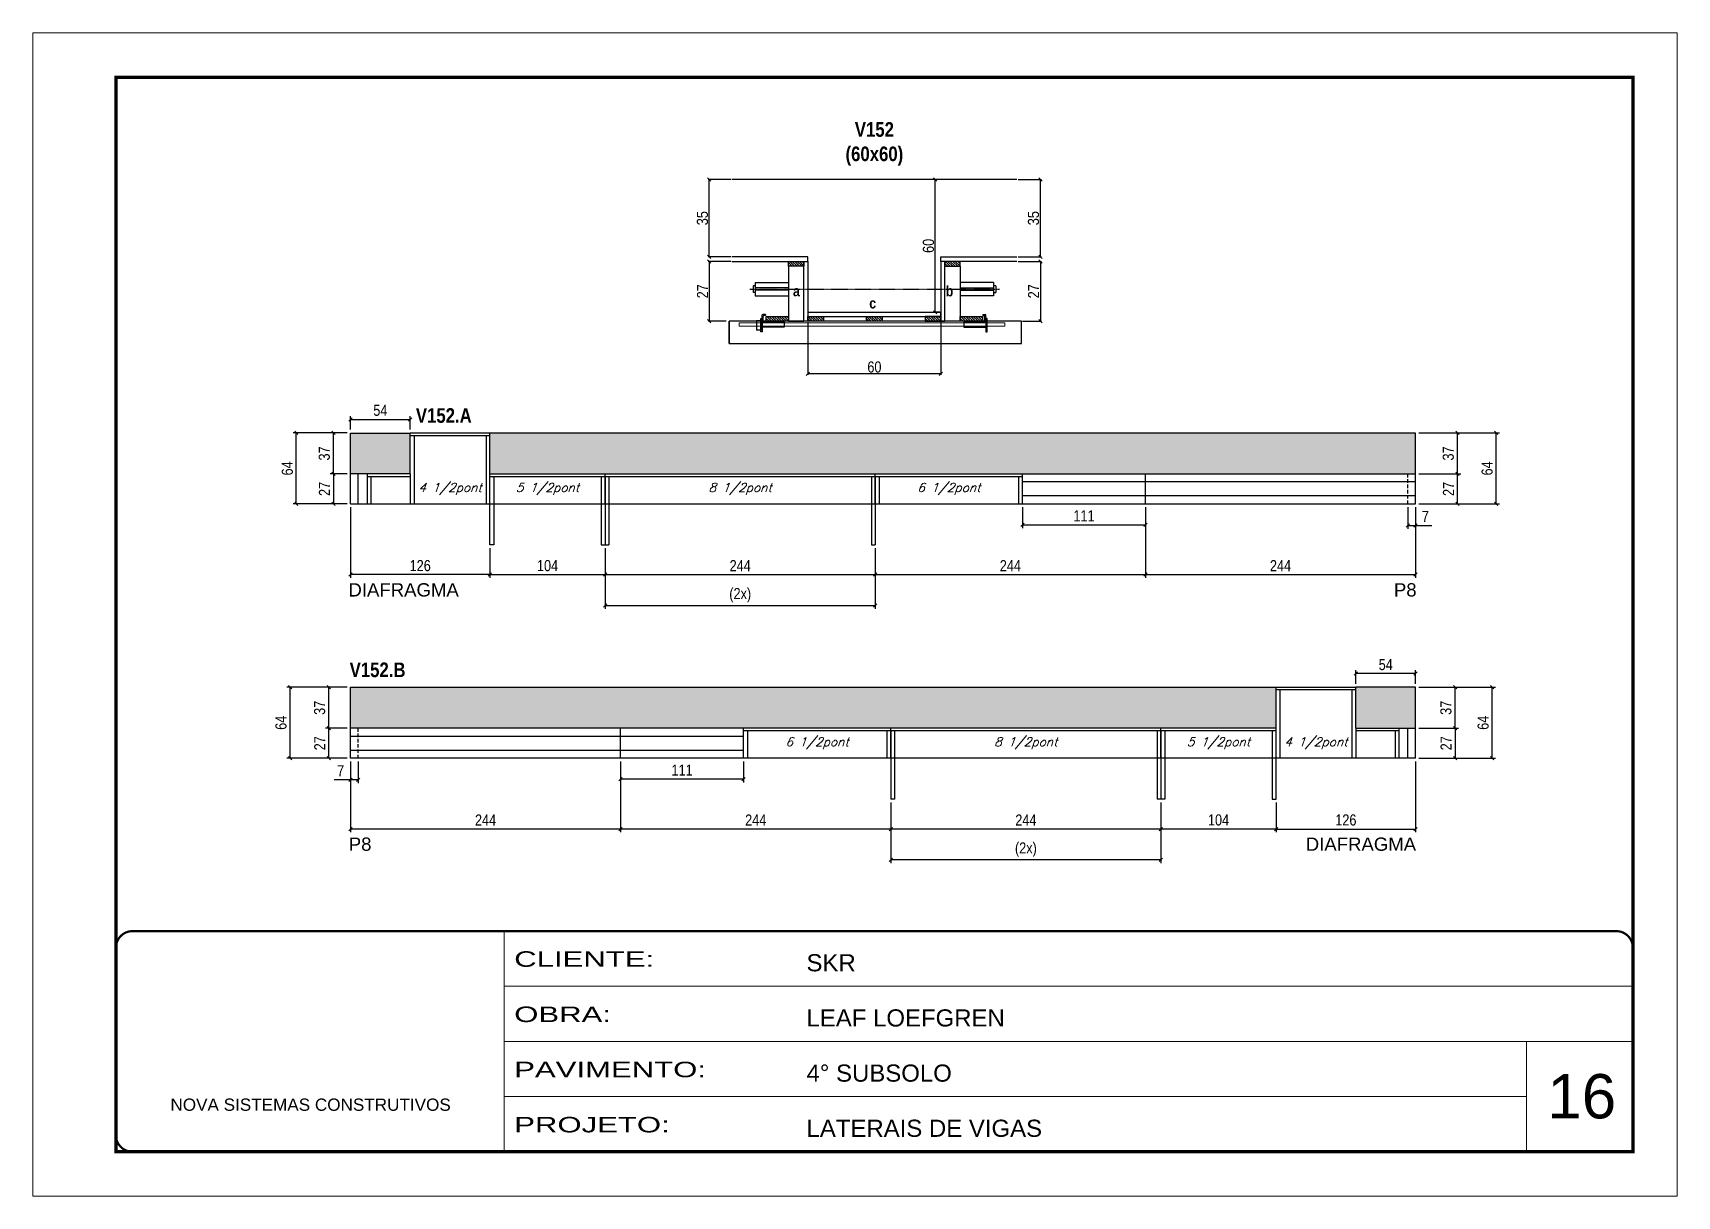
# Model space of a CAD drawing. Extents: x 3309 to 9590, y -2522 to 14608.
# Drawn here: x 8078 to 9563, y 10112 to 11162 of the extents above; entities that cross this region are included whole.
import ezdxf

# ---------------------------------------------------------------- set-up
doc = ezdxf.new("R2010")
doc.units = 0
for name, pattern in [('CONTINUO', [0]), ('DASHED', [0.75, 0.5, -0.25]), ('HIDDEN', [0.375, 0.25, -0.125]), ('HIDDEN2', [4.7625, 3.175, -1.5875])]:
    doc.linetypes.add(name, pattern=pattern)
for name, color, linetype in [('5', 5, 'Continuous'), ('barrote', 251, 'Continuous'), ('COTA', 241, 'Continuous'), ('detalhes', 4, 'Continuous'), ('NOMENCLATURA', 7, 'Continuous'), ('Painéis', 200, 'Continuous'), ('presilha', 1, 'Continuous'), ('SARR_2.2x10', 60, 'Continuous'), ('SARR_2.2x7', 40, 'Continuous'), ('SARR_3.5x7', 81, 'Continuous'), ('TENSOR', 3, 'Continuous'), ('texto', 7, 'Continuous')]:
    doc.layers.add(name, color=color, linetype=linetype)
for name, color, linetype, lineweight in [('CARIMBO', 255, 'Continuous', 9), ('CONCRETO', 251, 'Continuous', 25), ('Folhas', 255, 'Continuous', 9), ('SARRAFO DE PRESSAO', 251, 'DASHED', 9), ('SCO-___-LAJ', 2, 'Continuous', 0)]:
    doc.layers.add(name, color=color, linetype=linetype, lineweight=lineweight)
doc.styles.add('ARIAL', font='arial.ttf')
doc.styles.add('COTA TECNICA', font='techl___.ttf', dxfattribs={"height": 10})
doc.styles.add('COTA TECNICA 2X', font='techl___.ttf', dxfattribs={"height": 10})
doc.styles.add('Romans', font='romans.shx')
doc.styles.get("Standard").update_dxf_attribs({"font": 'arial.ttf'})
doc.styles.add('TECNICA', font='techb___.ttf', dxfattribs={"height": 10})
doc.styles.add('Tecnologia', font='')
doc.styles.get('Tecnologia').set_extended_font_data('Forgotten Futurist')
doc.dimstyles.new('PAINEL', dxfattribs={"dimtxt": 10, "dimasz": 3, "dimexe": 3, "dimexo": 3, "dimgap": 3, "dimtad": 1, "dimdec": 1, "dimzin": 12, "dimdsep": 46, "dimtxsty": 'COTA TECNICA', "dimblk1": 'OBLIQUE', "dimblk2": 'OBLIQUE', "dimsah": 1, "dimcen": 0.9, "dimclrd": 4, "dimclre": 4, "dimclrt": 240, "dimadec": 1, "dimazin": 3, "dimtfac": 1, "dimtdec": 1, "dimtmove": 0, "dimatfit": 3, "dimfxl": 1, "dimtolj": 1, "dimtzin": 12, "dimarcsym": 0})
doc.dimstyles.new('SECAO', dxfattribs={"dimscale": 0.333333, "dimtxt": 5, "dimasz": 9, "dimexe": 3, "dimexo": 3, "dimgap": 3, "dimtad": 1, "dimdec": 1, "dimlfac": 0.5, "dimzin": 12, "dimdsep": 46, "dimtxsty": 'COTA TECNICA 2X', "dimblk1": 'OBLIQUE', "dimblk2": 'OBLIQUE', "dimsah": 1, "dimcen": 0.9, "dimclrd": 4, "dimclre": 4, "dimclrt": 240, "dimadec": 1, "dimazin": 3, "dimtfac": 1, "dimtdec": 1, "dimtmove": 0, "dimatfit": 3, "dimfxl": 1, "dimtolj": 1, "dimtzin": 12, "dimarcsym": 0})

msp = doc.modelspace()

# ---------------------------------------------------------------- texts
at = {"layer": '5', "linetype": 'Continuous'}
for s, rotation, p in [('DIAFRAGMA', 0.00004, (8362.87, 10653.38)), ('P8', 0.00004, (9307.1, 10653.38)), ('P8', 359.99996, (8363.16, 10423.83)), ('DIAFRAGMA', 359.99996, (9227.48, 10423.83))]:
    msp.add_text(s, height=12, rotation=rotation, dxfattribs=at).set_placement(p)
at = {"layer": 'CARIMBO', "style": 'ARIAL'}
msp.add_text('16', height=40, dxfattribs=at).set_placement((9445.73, 10182.28))
at = {"layer": 'detalhes', "style": 'TECNICA'}
for s, p in [('a', (8764.4, 10924.31)), ('b', (8902.37, 10924.3)), ('c', (8833.28, 10913.34))]:
    msp.add_text(s, height=9.6, dxfattribs=at).set_placement(p)
at = {"layer": 'NOMENCLATURA', "style": 'TECNICA'}
for s, p in [('V152.A', (8423.77, 10810.16)), ('V152.B', (8363.95, 10580.6))]:
    msp.add_text(s, height=13.2, dxfattribs=at).set_placement(p)
at = {"layer": 'NOMENCLATURA', "insert": (8837.87, 11081.56), "char_height": 13.2, "attachment_point": 2, "style": 'TECNICA'}
msp.add_mtext_dynamic_manual_height_columns('V152\\P(60x60)', width=300.2766, gutter_width=1, heights=[0], dxfattribs=at)
at = {"layer": 'texto', "color": 2, "char_height": 8, "attachment_point": 5, "style": 'Romans'}
for s, insert in [('{\\Q19;\\C256;4 1/2pont}', (8454.66, 10750.47)), ('{\\Q19;\\C256;5 1/2pont}', (8542.66, 10750.47)), ('{\\Q19;\\C256;8 1/2pont}', (8716.66, 10750.47)), ('{\\Q19;\\C256;6 1/2pont}', (8905.16, 10750.47)), ('{\\Q19;\\C256;6 1/2pont}', (8786.16, 10520.92)), ('{\\Q19;\\C256;8 1/2pont}', (8974.66, 10520.92)), ('{\\Q19;\\C256;5 1/2pont}', (9148.66, 10520.92)), ('{\\Q19;\\C256;4 1/2pont}', (9236.66, 10520.92))]:
    msp.add_mtext(s, dxfattribs=dict(at, insert=insert))

# ---------------------------------------------------------------- blocks, each defined once
blk = doc.blocks.new('9999999999')
at = {"color": 30, "linetype": 'CONTINUO'}
for p, q in [((98564.6, 34230.2), (98564.6, 34429.4)), ((98564.6, 34379.6), (99584, 34379.6)), ((98564.6, 34329.8), (99488, 34329.8)), ((99584, 34329.8), (99488, 34329.8)), ((99488, 34329.8), (99488, 34230.2)), ((98564.6, 34280), (99488, 34280))]:
    blk.add_line(p, q, dxfattribs=at)
at = {"color": 30, "linetype": 'CONTINUO', "const_width": 2}
blk.add_lwpolyline([(99584, 34230.2), (99584, 34414.4, 0.414214), (99569, 34429.4), (98229, 34429.4, 0.414214), (98214, 34414.4), (98214, 34245.2, 0.414214), (98229, 34230.2), (99584, 34230.2)], format="xyb", dxfattribs=at)
at = {"layer": 'Folhas'}
blk.add_lwpolyline([(98139, 34190.2), (99624, 34190.2), (99624, 35240.2), (98139, 35240.2)], close=True, dxfattribs=at)
at = {"layer": 'Folhas', "color": 30, "const_width": 3}
blk.add_lwpolyline([(98214, 34230.2), (99584, 34230.2), (99584, 35200.2), (98214, 35200.2)], close=True, dxfattribs=at)
at = {"color": 7, "linetype": 'Continuous', "ltscale": 5, "style": 'ARIAL'}
for s, height, p in [('SKR', 15.48, (98837.7, 34393.1)), ('LEAF LOEFGREN', 15.483, (98837.7, 34343.3)), ('4° SUBSOLO', 15.48, (98837.7, 34293.5)), ('NOVA SISTEMAS CONSTRUTIVOS', 11.059, (98263.2, 34267.2)), ('LATERAIS DE VIGAS', 15.483, (98837.7, 34243.7))]:
    blk.add_text(s, height=height, dxfattribs=at).set_placement(p)
at = {"layer": 'Folhas', "color": 7, "style": 'Tecnologia', "width": 1.5}
for s, p in [('CLIENTE:', (98573.7, 34397.2)), ('OBRA:', (98573.7, 34347.3)), ('PAVIMENTO:', (98573.7, 34297.5)), ('PROJETO:', (98573.7, 34247.7))]:
    blk.add_text(s, height=14, dxfattribs=at).set_placement(p)
blk = doc.blocks.new('_Oblique')
at = {"color": 0, "linetype": 'ByBlock', "lineweight": -2}
blk.add_line((-0.5, -0.5), (0.5, 0.5), dxfattribs=at)
blk = doc.blocks.new('*D526')
at = {"layer": 'COTA', "color": 4, "lineweight": -2, "transparency": 16777216}
for p, q in [((8777.9, 10900.9), (8777.9, 10853.4)), ((8897.9, 10900.9), (8897.9, 10853.4)), ((8897.9, 10854.4), (8777.9, 10854.4))]:
    blk.add_line(p, q, dxfattribs=at)
at = {"layer": 'Defpoints', "color": 0, "transparency": 16777216}
for p in [(8777.9, 10901.9), (8897.9, 10901.9), (8777.9, 10854.4)]:
    blk.add_point(p, dxfattribs=at)
at = {"layer": 'COTA', "color": 4, "lineweight": -2, "transparency": 16777216, "xscale": 3, "yscale": 3, "zscale": 3, "rotation": 180}
blk.add_blockref('_Oblique', (8777.9, 10854.4), dxfattribs=at)
at = {"layer": 'COTA', "color": 4, "lineweight": -2, "transparency": 16777216, "xscale": 3, "yscale": 3, "zscale": 3}
blk.add_blockref('_Oblique', (8897.9, 10854.4), dxfattribs=at)
at = {"layer": 'COTA', "color": 240, "transparency": 16777216, "insert": (8837.9, 10860.5), "char_height": 10, "attachment_point": 5, "style": 'COTA TECNICA 2X'}
blk.add_mtext('\\A1;60', dxfattribs=at)
blk = doc.blocks.new('PRESILHA METÁLICA 1')
at = {"layer": 'presilha'}
for p, q in [((0, 13), (6, 13)), ((0, 13), (0, 0)), ((6, 0), (0, 0)), ((6, 15.5), (7.5, 15.5)), ((6, -2.5), (6, 15.5)), ((6, 13), (6, 0)), ((7.5, 10.6), (7.5, 19.9)), ((7.5, 15.5), (7.5, -2.5)), ((37.5, 4.1), (7.5, 4.1)), ((12, 21), (8.6, 21)), ((9, 11.6), (9, 18.9)), ((12, 19.5), (9.6, 19.5)), ((37.5, 11), (9.6, 11)), ((12, 21), (12, 19.5)), ((37.5, 11), (37.5, 4.1)), ((7.5, -2.5), (6, -2.5))]:
    blk.add_line(p, q, dxfattribs=at)
for centre, radius, start, end in [((8.6, 19.9), 1.14, 90, 180), ((9.6, 18.9), 0.57, 90, 180), ((9.6, 11.6), 0.57, 180, 270)]:
    blk.add_arc(centre, radius, start, end, dxfattribs=at)
blk = doc.blocks.new('PRESILHA METÁLICA 2')
at = {"layer": 'presilha'}
for p, q in [((-5.2, 23.5), (-5.2, 22)), ((-5.2, 23.5), (-1.9, 23.5)), ((-0.8, 14.6), (-0.8, 22.4)), ((-30.8, 13.5), (-30.8, 6.6)), ((-30.8, 13.5), (-2.8, 13.5)), ((-30.8, 6.6), (-0.8, 6.6)), ((-5.2, 22), (-2.8, 22)), ((-2.2, 14.1), (-2.2, 21.4)), ((0.8, 18), (-0.8, 18)), ((-0.8, 18), (-0.8, 0)), ((-0.8, 0), (0.8, 0)), ((0.8, 0), (0.8, 18))]:
    blk.add_line(p, q, dxfattribs=at)
for centre, radius, start, end in [((-1.9, 22.4), 1.14, 0, 90), ((-2.8, 21.4), 0.57, 0, 90), ((-2.8, 14.1), 0.57, 270, 0)]:
    blk.add_arc(centre, radius, start, end, dxfattribs=at)
blk = doc.blocks.new('*D527')
at = {"layer": 'COTA', "color": 4, "lineweight": -2, "transparency": 16777216}
for p, q in [((8708.2, 10955.9), (8687.8, 10955.9)), ((8688.8, 10955.9), (8688.8, 10901.9)), ((8704.1, 10901.9), (8687.8, 10901.9))]:
    blk.add_line(p, q, dxfattribs=at)
at = {"layer": 'Defpoints', "color": 0, "transparency": 16777216}
for p in [(8709.2, 10955.9), (8688.8, 10901.9), (8705.1, 10901.9)]:
    blk.add_point(p, dxfattribs=at)
at = {"layer": 'COTA', "color": 4, "lineweight": -2, "transparency": 16777216, "xscale": 3, "yscale": 3, "zscale": 3}
for p, rotation in [((8688.8, 10955.9), 90), ((8688.8, 10901.9), 270)]:
    blk.add_blockref('_Oblique', p, dxfattribs=dict(at, rotation=rotation))
at = {"layer": 'COTA', "color": 240, "transparency": 16777216, "insert": (8682.7, 10928.9), "char_height": 10, "attachment_point": 5, "rotation": 90, "style": 'COTA TECNICA 2X'}
blk.add_mtext('\\A1;27', dxfattribs=at)
blk = doc.blocks.new('*D528')
at = {"layer": 'COTA', "color": 4, "lineweight": -2, "transparency": 16777216}
for p, q in [((8967.6, 10955.9), (8988.8, 10955.9)), ((8987.8, 10955.9), (8987.8, 10901.9)), ((8971.7, 10901.9), (8988.8, 10901.9))]:
    blk.add_line(p, q, dxfattribs=at)
at = {"layer": 'Defpoints', "color": 0, "transparency": 16777216}
for p in [(8966.6, 10955.9), (8970.7, 10901.9), (8987.8, 10901.9)]:
    blk.add_point(p, dxfattribs=at)
at = {"layer": 'COTA', "color": 4, "lineweight": -2, "transparency": 16777216, "xscale": 3, "yscale": 3, "zscale": 3}
for p, rotation in [((8987.8, 10955.9), 90), ((8987.8, 10901.9), 270)]:
    blk.add_blockref('_Oblique', p, dxfattribs=dict(at, rotation=rotation))
at = {"layer": 'COTA', "color": 240, "transparency": 16777216, "insert": (8981.7, 10928.9), "char_height": 10, "attachment_point": 5, "rotation": 90, "style": 'COTA TECNICA 2X'}
blk.add_mtext('\\A1;27', dxfattribs=at)
blk = doc.blocks.new('*D529')
at = {"layer": 'COTA', "color": 4, "lineweight": -2, "transparency": 16777216}
for p, q in [((8896.9, 11029.9), (8891.8, 11029.9)), ((8892.8, 10909.9), (8892.8, 11029.9)), ((8896.9, 10909.9), (8891.8, 10909.9))]:
    blk.add_line(p, q, dxfattribs=at)
at = {"layer": 'Defpoints', "color": 0, "transparency": 16777216}
for p in [(8892.8, 11029.9), (8897.9, 11029.9), (8897.9, 10909.9)]:
    blk.add_point(p, dxfattribs=at)
at = {"layer": 'COTA', "color": 4, "lineweight": -2, "transparency": 16777216, "xscale": 3, "yscale": 3, "zscale": 3}
for p, rotation in [((8892.8, 11029.9), 90), ((8892.8, 10909.9), 270)]:
    blk.add_blockref('_Oblique', p, dxfattribs=dict(at, rotation=rotation))
at = {"layer": 'COTA', "color": 240, "transparency": 16777216, "insert": (8886.7, 10969.9), "char_height": 10, "attachment_point": 5, "rotation": 90, "style": 'COTA TECNICA 2X'}
blk.add_mtext('\\A1;60', dxfattribs=at)
blk = doc.blocks.new('*D530')
at = {"layer": 'COTA', "color": 4, "lineweight": -2, "transparency": 16777216}
for p, q in [((8967.6, 11029.9), (8988.8, 11029.9)), ((8987.8, 10959.9), (8987.8, 11029.9)), ((8967.6, 10959.9), (8988.8, 10959.9))]:
    blk.add_line(p, q, dxfattribs=at)
at = {"layer": 'Defpoints', "color": 0, "transparency": 16777216}
for p in [(8966.6, 11029.9), (8987.8, 11029.9), (8966.6, 10959.9)]:
    blk.add_point(p, dxfattribs=at)
at = {"layer": 'COTA', "color": 4, "lineweight": -2, "transparency": 16777216, "xscale": 3, "yscale": 3, "zscale": 3}
for p, rotation in [((8987.8, 11029.9), 90), ((8987.8, 10959.9), 270)]:
    blk.add_blockref('_Oblique', p, dxfattribs=dict(at, rotation=rotation))
at = {"layer": 'COTA', "color": 240, "transparency": 16777216, "insert": (8981.6, 10994.9), "char_height": 10, "attachment_point": 5, "rotation": 90, "style": 'COTA TECNICA 2X'}
blk.add_mtext('\\A1;35', dxfattribs=at)
blk = doc.blocks.new('*D531')
at = {"layer": 'COTA', "color": 4, "lineweight": -2, "transparency": 16777216}
for p, q in [((8708.2, 11029.9), (8687.8, 11029.9)), ((8688.8, 10959.9), (8688.8, 11029.9)), ((8708.2, 10959.9), (8687.8, 10959.9))]:
    blk.add_line(p, q, dxfattribs=at)
at = {"layer": 'Defpoints', "color": 0, "transparency": 16777216}
for p in [(8688.8, 11029.9), (8709.2, 11029.9), (8709.2, 10959.9)]:
    blk.add_point(p, dxfattribs=at)
at = {"layer": 'COTA', "color": 4, "lineweight": -2, "transparency": 16777216, "xscale": 3, "yscale": 3, "zscale": 3}
for p, rotation in [((8688.8, 11029.9), 90), ((8688.8, 10959.9), 270)]:
    blk.add_blockref('_Oblique', p, dxfattribs=dict(at, rotation=rotation))
at = {"layer": 'COTA', "color": 240, "transparency": 16777216, "insert": (8682.6, 10994.9), "char_height": 10, "attachment_point": 5, "rotation": 90, "style": 'COTA TECNICA 2X'}
blk.add_mtext('\\A1;35', dxfattribs=at)
blk = doc.blocks.new('*D532')
at = {"layer": 'COTA', "color": 4, "linetype": 'ByBlock', "lineweight": -2, "transparency": 16777216}
for p, q in [((8490.7, 10697), (8490.7, 10670.1)), ((8594.7, 10697), (8594.7, 10670.1)), ((8490.7, 10673.1), (8594.7, 10673.1))]:
    blk.add_line(p, q, dxfattribs=at)
at = {"layer": 'Defpoints', "color": 0, "linetype": 'ByBlock', "transparency": 16777216}
for p in [(8490.7, 10700), (8594.7, 10700), (8594.7, 10673.1)]:
    blk.add_point(p, dxfattribs=at)
at = {"layer": 'COTA', "color": 4, "linetype": 'ByBlock', "lineweight": -2, "transparency": 16777216, "xscale": 3, "yscale": 3, "zscale": 3, "rotation": 180}
blk.add_blockref('_Oblique', (8490.7, 10673.1), dxfattribs=at)
at = {"layer": 'COTA', "color": 4, "linetype": 'ByBlock', "lineweight": -2, "transparency": 16777216, "xscale": 3, "yscale": 3, "zscale": 3}
blk.add_blockref('_Oblique', (8594.7, 10673.1), dxfattribs=at)
at = {"layer": 'COTA', "color": 240, "linetype": 'ByBlock', "transparency": 16777216, "insert": (8542.7, 10681.2), "char_height": 10, "attachment_point": 5, "style": 'COTA TECNICA'}
blk.add_mtext('\\A1;104', dxfattribs=at)
blk = doc.blocks.new('*D533')
at = {"layer": 'COTA', "color": 4, "linetype": 'ByBlock', "lineweight": -2, "transparency": 16777216}
for p, q in [((8594.7, 10697), (8594.7, 10670.1)), ((8838.7, 10697), (8838.7, 10670.1)), ((8594.7, 10673.1), (8838.7, 10673.1))]:
    blk.add_line(p, q, dxfattribs=at)
at = {"layer": 'Defpoints', "color": 0, "linetype": 'ByBlock', "transparency": 16777216}
for p in [(8594.7, 10700), (8838.7, 10700), (8838.7, 10673.1)]:
    blk.add_point(p, dxfattribs=at)
at = {"layer": 'COTA', "color": 4, "linetype": 'ByBlock', "lineweight": -2, "transparency": 16777216, "xscale": 3, "yscale": 3, "zscale": 3, "rotation": 180}
blk.add_blockref('_Oblique', (8594.7, 10673.1), dxfattribs=at)
at = {"layer": 'COTA', "color": 4, "linetype": 'ByBlock', "lineweight": -2, "transparency": 16777216, "xscale": 3, "yscale": 3, "zscale": 3}
blk.add_blockref('_Oblique', (8838.7, 10673.1), dxfattribs=at)
at = {"layer": 'COTA', "color": 240, "linetype": 'ByBlock', "transparency": 16777216, "insert": (8716.7, 10681.2), "char_height": 10, "attachment_point": 5, "style": 'COTA TECNICA'}
blk.add_mtext('\\A1;244', dxfattribs=at)
blk = doc.blocks.new('*D535')
at = {"layer": 'COTA', "color": 4, "lineweight": -2, "transparency": 16777216}
for p, q in [((8364.7, 10734), (8364.7, 10670.1)), ((8490.7, 10697), (8490.7, 10670.1)), ((8490.7, 10673.1), (8364.7, 10673.1))]:
    blk.add_line(p, q, dxfattribs=at)
at = {"layer": 'Defpoints', "color": 0, "transparency": 16777216}
for p in [(8364.7, 10737), (8490.7, 10700), (8364.7, 10673.1)]:
    blk.add_point(p, dxfattribs=at)
at = {"layer": 'COTA', "color": 4, "lineweight": -2, "transparency": 16777216, "xscale": 3, "yscale": 3, "zscale": 3, "rotation": 180}
blk.add_blockref('_Oblique', (8364.7, 10673.1), dxfattribs=at)
at = {"layer": 'COTA', "color": 4, "lineweight": -2, "transparency": 16777216, "xscale": 3, "yscale": 3, "zscale": 3}
blk.add_blockref('_Oblique', (8490.7, 10673.1), dxfattribs=at)
at = {"layer": 'COTA', "color": 240, "transparency": 16777216, "insert": (8427.7, 10681.2), "char_height": 10, "attachment_point": 5, "style": 'COTA TECNICA'}
blk.add_mtext('\\A1;126', dxfattribs=at)
blk = doc.blocks.new('*D536')
at = {"layer": 'COTA', "color": 4, "lineweight": -2, "transparency": 16777216}
for p, q in [((8361.7, 10801), (8312.8, 10801)), ((8315.8, 10737), (8315.8, 10801)), ((8361.7, 10737), (8312.8, 10737))]:
    blk.add_line(p, q, dxfattribs=at)
at = {"layer": 'Defpoints', "color": 0, "transparency": 16777216}
for p in [(8315.8, 10801), (8364.7, 10801), (8364.7, 10737)]:
    blk.add_point(p, dxfattribs=at)
at = {"layer": 'COTA', "color": 4, "lineweight": -2, "transparency": 16777216, "xscale": 3, "yscale": 3, "zscale": 3}
for p, rotation in [((8315.8, 10801), 90), ((8315.8, 10737), 270)]:
    blk.add_blockref('_Oblique', p, dxfattribs=dict(at, rotation=rotation))
at = {"layer": 'COTA', "color": 240, "transparency": 16777216, "insert": (8307.7, 10769), "char_height": 10, "attachment_point": 5, "rotation": 90, "style": 'COTA TECNICA'}
blk.add_mtext('\\A1;64', dxfattribs=at)
blk = doc.blocks.new('*D537')
at = {"layer": 'COTA', "color": 4, "lineweight": -2, "transparency": 16777216}
for p, q in [((8364.7, 10804), (8364.7, 10816.3)), ((8364.7, 10813.3), (8418.7, 10813.3)), ((8418.7, 10804), (8418.7, 10816.3))]:
    blk.add_line(p, q, dxfattribs=at)
at = {"layer": 'Defpoints', "color": 0, "transparency": 16777216}
for p in [(8418.7, 10813.3), (8364.7, 10801), (8418.7, 10801)]:
    blk.add_point(p, dxfattribs=at)
at = {"layer": 'COTA', "color": 4, "lineweight": -2, "transparency": 16777216, "xscale": 3, "yscale": 3, "zscale": 3, "rotation": 180}
blk.add_blockref('_Oblique', (8364.7, 10813.3), dxfattribs=at)
at = {"layer": 'COTA', "color": 4, "lineweight": -2, "transparency": 16777216, "xscale": 3, "yscale": 3, "zscale": 3}
blk.add_blockref('_Oblique', (8418.7, 10813.3), dxfattribs=at)
at = {"layer": 'COTA', "color": 240, "transparency": 16777216, "insert": (8391.7, 10821.4), "char_height": 10, "attachment_point": 5, "style": 'COTA TECNICA'}
blk.add_mtext('\\A1;54', dxfattribs=at)
blk = doc.blocks.new('*D538')
at = {"layer": 'COTA', "color": 4, "lineweight": -2, "transparency": 16777216}
for p, q in [((8361.7, 10801), (8346.3, 10801)), ((8349.3, 10764), (8349.3, 10801)), ((8361.7, 10764), (8346.3, 10764))]:
    blk.add_line(p, q, dxfattribs=at)
at = {"layer": 'Defpoints', "color": 0, "transparency": 16777216}
for p in [(8349.3, 10801), (8364.7, 10801), (8364.7, 10764)]:
    blk.add_point(p, dxfattribs=at)
at = {"layer": 'COTA', "color": 4, "lineweight": -2, "transparency": 16777216, "xscale": 3, "yscale": 3, "zscale": 3}
for p, rotation in [((8349.3, 10801), 90), ((8349.3, 10764), 270)]:
    blk.add_blockref('_Oblique', p, dxfattribs=dict(at, rotation=rotation))
at = {"layer": 'COTA', "color": 240, "transparency": 16777216, "insert": (8341.1, 10782.5), "char_height": 10, "attachment_point": 5, "rotation": 90, "style": 'COTA TECNICA'}
blk.add_mtext('\\A1;37', dxfattribs=at)
blk = doc.blocks.new('*D539')
at = {"layer": 'COTA', "color": 4, "lineweight": -2, "transparency": 16777216}
for p, q in [((8361.7, 10764), (8346.3, 10764)), ((8349.3, 10764), (8349.3, 10737)), ((8361.7, 10737), (8346.3, 10737))]:
    blk.add_line(p, q, dxfattribs=at)
at = {"layer": 'Defpoints', "color": 0, "transparency": 16777216}
for p in [(8364.7, 10764), (8349.3, 10737), (8364.7, 10737)]:
    blk.add_point(p, dxfattribs=at)
at = {"layer": 'COTA', "color": 4, "lineweight": -2, "transparency": 16777216, "xscale": 3, "yscale": 3, "zscale": 3}
for p, rotation in [((8349.3, 10764), 90), ((8349.3, 10737), 270)]:
    blk.add_blockref('_Oblique', p, dxfattribs=dict(at, rotation=rotation))
at = {"layer": 'COTA', "color": 240, "transparency": 16777216, "insert": (8341.2, 10750.5), "char_height": 10, "attachment_point": 5, "rotation": 90, "style": 'COTA TECNICA'}
blk.add_mtext('\\A1;27', dxfattribs=at)
blk = doc.blocks.new('*D540')
at = {"layer": 'COTA', "color": 4, "lineweight": -2, "transparency": 16777216}
for p, q in [((9329.7, 10764), (9367.5, 10764)), ((9364.5, 10737), (9364.5, 10764)), ((9329.7, 10737), (9367.5, 10737))]:
    blk.add_line(p, q, dxfattribs=at)
at = {"layer": 'Defpoints', "color": 0, "transparency": 16777216}
for p in [(9326.7, 10764), (9364.5, 10764), (9326.7, 10737)]:
    blk.add_point(p, dxfattribs=at)
at = {"layer": 'COTA', "color": 4, "lineweight": -2, "transparency": 16777216, "xscale": 3, "yscale": 3, "zscale": 3}
for p, rotation in [((9364.5, 10764), 90), ((9364.5, 10737), 270)]:
    blk.add_blockref('_Oblique', p, dxfattribs=dict(at, rotation=rotation))
at = {"layer": 'COTA', "color": 240, "transparency": 16777216, "insert": (9356.4, 10750.5), "char_height": 10, "attachment_point": 5, "rotation": 90, "style": 'COTA TECNICA'}
blk.add_mtext('\\A1;27', dxfattribs=at)
blk = doc.blocks.new('*D541')
at = {"layer": 'COTA', "color": 4, "lineweight": -2, "transparency": 16777216}
for p, q in [((9329.7, 10801), (9367.5, 10801)), ((9364.5, 10764), (9364.5, 10801)), ((9329.7, 10764), (9367.5, 10764))]:
    blk.add_line(p, q, dxfattribs=at)
at = {"layer": 'Defpoints', "color": 0, "transparency": 16777216}
for p in [(9326.7, 10801), (9364.5, 10801), (9326.7, 10764)]:
    blk.add_point(p, dxfattribs=at)
at = {"layer": 'COTA', "color": 4, "lineweight": -2, "transparency": 16777216, "xscale": 3, "yscale": 3, "zscale": 3}
for p, rotation in [((9364.5, 10801), 90), ((9364.5, 10764), 270)]:
    blk.add_blockref('_Oblique', p, dxfattribs=dict(at, rotation=rotation))
at = {"layer": 'COTA', "color": 240, "transparency": 16777216, "insert": (9356.2, 10782.5), "char_height": 10, "attachment_point": 5, "rotation": 90, "style": 'COTA TECNICA'}
blk.add_mtext('\\A1;37', dxfattribs=at)
blk = doc.blocks.new('*D534')
at = {"layer": 'COTA', "color": 4, "lineweight": -2, "transparency": 16777216}
for p, q in [((9329.7, 10801), (9402.4, 10801)), ((9399.4, 10737), (9399.4, 10801)), ((9329.7, 10737), (9402.4, 10737))]:
    blk.add_line(p, q, dxfattribs=at)
at = {"layer": 'Defpoints', "color": 0, "transparency": 16777216}
for p in [(9326.7, 10801), (9399.4, 10801), (9326.7, 10737)]:
    blk.add_point(p, dxfattribs=at)
at = {"layer": 'COTA', "color": 4, "lineweight": -2, "transparency": 16777216, "xscale": 3, "yscale": 3, "zscale": 3}
for p, rotation in [((9399.4, 10801), 90), ((9399.4, 10737), 270)]:
    blk.add_blockref('_Oblique', p, dxfattribs=dict(at, rotation=rotation))
at = {"layer": 'COTA', "color": 240, "transparency": 16777216, "insert": (9391.3, 10769), "char_height": 10, "attachment_point": 5, "rotation": 90, "style": 'COTA TECNICA'}
blk.add_mtext('\\A1;64', dxfattribs=at)
blk = doc.blocks.new('*D542')
at = {"layer": 'COTA', "color": 4, "lineweight": -2, "transparency": 16777216}
for p, q in [((8594.7, 10697), (8594.7, 10642.2)), ((8838.7, 10697), (8838.7, 10642.2)), ((8594.7, 10645.2), (8838.7, 10645.2))]:
    blk.add_line(p, q, dxfattribs=at)
at = {"layer": 'Defpoints', "color": 0, "transparency": 16777216}
for p in [(8594.7, 10700), (8838.7, 10700), (8838.7, 10645.2)]:
    blk.add_point(p, dxfattribs=at)
at = {"layer": 'COTA', "color": 4, "lineweight": -2, "transparency": 16777216, "xscale": 3, "yscale": 3, "zscale": 3, "rotation": 180}
blk.add_blockref('_Oblique', (8594.7, 10645.2), dxfattribs=at)
at = {"layer": 'COTA', "color": 4, "lineweight": -2, "transparency": 16777216, "xscale": 3, "yscale": 3, "zscale": 3}
blk.add_blockref('_Oblique', (8838.7, 10645.2), dxfattribs=at)
at = {"layer": 'COTA', "color": 240, "transparency": 16777216, "insert": (8716.7, 10654.5), "char_height": 10, "attachment_point": 5, "style": 'COTA TECNICA'}
blk.add_mtext('\\A1;(2x)', dxfattribs=at)
blk = doc.blocks.new('*D543')
at = {"layer": 'COTA', "color": 4, "lineweight": -2, "transparency": 16777216}
for p, q in [((9082.7, 10734), (9082.7, 10670.1)), ((8838.7, 10697), (8838.7, 10670.1)), ((8838.7, 10673.1), (9082.7, 10673.1))]:
    blk.add_line(p, q, dxfattribs=at)
at = {"layer": 'Defpoints', "color": 0, "transparency": 16777216}
for p in [(9082.7, 10737), (8838.7, 10700), (9082.7, 10673.1)]:
    blk.add_point(p, dxfattribs=at)
at = {"layer": 'COTA', "color": 4, "lineweight": -2, "transparency": 16777216, "xscale": 3, "yscale": 3, "zscale": 3, "rotation": 180}
blk.add_blockref('_Oblique', (8838.7, 10673.1), dxfattribs=at)
at = {"layer": 'COTA', "color": 4, "lineweight": -2, "transparency": 16777216, "xscale": 3, "yscale": 3, "zscale": 3}
blk.add_blockref('_Oblique', (9082.7, 10673.1), dxfattribs=at)
at = {"layer": 'COTA', "color": 240, "transparency": 16777216, "insert": (8960.7, 10681.2), "char_height": 10, "attachment_point": 5, "style": 'COTA TECNICA'}
blk.add_mtext('\\A1;244', dxfattribs=at)
blk = doc.blocks.new('*D544')
at = {"layer": 'COTA', "color": 4, "lineweight": -2, "transparency": 16777216}
for p, q in [((9082.7, 10734), (9082.7, 10670.1)), ((9326.7, 10734), (9326.7, 10670.1)), ((9082.7, 10673.1), (9326.7, 10673.1))]:
    blk.add_line(p, q, dxfattribs=at)
at = {"layer": 'Defpoints', "color": 0, "transparency": 16777216}
for p in [(9082.7, 10737), (9326.7, 10737), (9326.7, 10673.1)]:
    blk.add_point(p, dxfattribs=at)
at = {"layer": 'COTA', "color": 4, "lineweight": -2, "transparency": 16777216, "xscale": 3, "yscale": 3, "zscale": 3, "rotation": 180}
blk.add_blockref('_Oblique', (9082.7, 10673.1), dxfattribs=at)
at = {"layer": 'COTA', "color": 4, "lineweight": -2, "transparency": 16777216, "xscale": 3, "yscale": 3, "zscale": 3}
blk.add_blockref('_Oblique', (9326.7, 10673.1), dxfattribs=at)
at = {"layer": 'COTA', "color": 240, "transparency": 16777216, "insert": (9204.7, 10681.2), "char_height": 10, "attachment_point": 5, "style": 'COTA TECNICA'}
blk.add_mtext('\\A1;244', dxfattribs=at)
blk = doc.blocks.new('*D545')
at = {"layer": 'COTA', "color": 4, "lineweight": -2, "transparency": 16777216}
for p, q in [((9319.7, 10734), (9319.7, 10714.5)), ((9326.7, 10734), (9326.7, 10714.5)), ((9319.7, 10717.5), (9326.7, 10717.5)), ((9326.7, 10717.5), (9341.4, 10717.5))]:
    blk.add_line(p, q, dxfattribs=at)
at = {"layer": 'Defpoints', "color": 0, "transparency": 16777216}
for p in [(9319.7, 10737), (9326.7, 10737), (9326.7, 10717.5)]:
    blk.add_point(p, dxfattribs=at)
at = {"layer": 'COTA', "color": 4, "lineweight": -2, "transparency": 16777216, "xscale": 3, "yscale": 3, "zscale": 3, "rotation": 180}
blk.add_blockref('_Oblique', (9319.7, 10717.5), dxfattribs=at)
at = {"layer": 'COTA', "color": 4, "lineweight": -2, "transparency": 16777216, "xscale": 3, "yscale": 3, "zscale": 3}
blk.add_blockref('_Oblique', (9326.7, 10717.5), dxfattribs=at)
at = {"layer": 'COTA', "color": 240, "transparency": 16777216, "insert": (9335.5, 10725.6), "char_height": 10, "attachment_point": 5, "style": 'COTA TECNICA'}
blk.add_mtext('\\A1;7', dxfattribs=at)
blk = doc.blocks.new('*D546')
at = {"layer": 'COTA', "color": 4, "lineweight": -2, "transparency": 16777216}
for p, q in [((8971.7, 10734), (8971.7, 10715.2)), ((9082.7, 10734), (9082.7, 10715.2)), ((8971.7, 10718.2), (9082.7, 10718.2))]:
    blk.add_line(p, q, dxfattribs=at)
at = {"layer": 'Defpoints', "color": 0, "transparency": 16777216}
for p in [(8971.7, 10737), (9082.7, 10737), (9082.7, 10718.2)]:
    blk.add_point(p, dxfattribs=at)
at = {"layer": 'COTA', "color": 4, "lineweight": -2, "transparency": 16777216, "xscale": 3, "yscale": 3, "zscale": 3, "rotation": 180}
blk.add_blockref('_Oblique', (8971.7, 10718.2), dxfattribs=at)
at = {"layer": 'COTA', "color": 4, "lineweight": -2, "transparency": 16777216, "xscale": 3, "yscale": 3, "zscale": 3}
blk.add_blockref('_Oblique', (9082.7, 10718.2), dxfattribs=at)
at = {"layer": 'COTA', "color": 240, "transparency": 16777216, "insert": (9027.2, 10726.2), "char_height": 10, "attachment_point": 5, "style": 'COTA TECNICA'}
blk.add_mtext('\\A1;111', dxfattribs=at)
blk = doc.blocks.new('*D547')
at = {"layer": 'COTA', "color": 4, "linetype": 'ByBlock', "lineweight": -2, "transparency": 16777216}
for p, q in [((9096.7, 10467.4), (9096.7, 10440.5)), ((9200.7, 10467.4), (9200.7, 10440.5)), ((9200.7, 10443.5), (9096.7, 10443.5))]:
    blk.add_line(p, q, dxfattribs=at)
at = {"layer": 'Defpoints', "color": 0, "linetype": 'ByBlock', "transparency": 16777216}
for p in [(9096.7, 10470.4), (9200.7, 10470.4), (9096.7, 10443.5)]:
    blk.add_point(p, dxfattribs=at)
at = {"layer": 'COTA', "color": 4, "linetype": 'ByBlock', "lineweight": -2, "transparency": 16777216, "xscale": 3, "yscale": 3, "zscale": 3, "rotation": 180}
blk.add_blockref('_Oblique', (9096.7, 10443.5), dxfattribs=at)
at = {"layer": 'COTA', "color": 4, "linetype": 'ByBlock', "lineweight": -2, "transparency": 16777216, "xscale": 3, "yscale": 3, "zscale": 3}
blk.add_blockref('_Oblique', (9200.7, 10443.5), dxfattribs=at)
at = {"layer": 'COTA', "color": 240, "linetype": 'ByBlock', "transparency": 16777216, "insert": (9148.7, 10451.6), "char_height": 10, "attachment_point": 5, "style": 'COTA TECNICA'}
blk.add_mtext('\\A1;104', dxfattribs=at)
blk = doc.blocks.new('*D548')
at = {"layer": 'COTA', "color": 4, "linetype": 'ByBlock', "lineweight": -2, "transparency": 16777216}
for p, q in [((8852.7, 10467.4), (8852.7, 10440.5)), ((9096.7, 10467.4), (9096.7, 10440.5)), ((9096.7, 10443.5), (8852.7, 10443.5))]:
    blk.add_line(p, q, dxfattribs=at)
at = {"layer": 'Defpoints', "color": 0, "linetype": 'ByBlock', "transparency": 16777216}
for p in [(8852.7, 10470.4), (9096.7, 10470.4), (8852.7, 10443.5)]:
    blk.add_point(p, dxfattribs=at)
at = {"layer": 'COTA', "color": 4, "linetype": 'ByBlock', "lineweight": -2, "transparency": 16777216, "xscale": 3, "yscale": 3, "zscale": 3, "rotation": 180}
blk.add_blockref('_Oblique', (8852.7, 10443.5), dxfattribs=at)
at = {"layer": 'COTA', "color": 4, "linetype": 'ByBlock', "lineweight": -2, "transparency": 16777216, "xscale": 3, "yscale": 3, "zscale": 3}
blk.add_blockref('_Oblique', (9096.7, 10443.5), dxfattribs=at)
at = {"layer": 'COTA', "color": 240, "linetype": 'ByBlock', "transparency": 16777216, "insert": (8974.7, 10451.6), "char_height": 10, "attachment_point": 5, "style": 'COTA TECNICA'}
blk.add_mtext('\\A1;244', dxfattribs=at)
blk = doc.blocks.new('*D549')
at = {"layer": 'COTA', "color": 4, "lineweight": -2, "transparency": 16777216}
for p, q in [((9326.7, 10504.4), (9326.7, 10440.5)), ((9200.7, 10467.4), (9200.7, 10440.5)), ((9200.7, 10443.5), (9326.7, 10443.5))]:
    blk.add_line(p, q, dxfattribs=at)
at = {"layer": 'Defpoints', "color": 0, "transparency": 16777216}
for p in [(9326.7, 10507.4), (9200.7, 10470.4), (9326.7, 10443.5)]:
    blk.add_point(p, dxfattribs=at)
at = {"layer": 'COTA', "color": 4, "lineweight": -2, "transparency": 16777216, "xscale": 3, "yscale": 3, "zscale": 3, "rotation": 180}
blk.add_blockref('_Oblique', (9200.7, 10443.5), dxfattribs=at)
at = {"layer": 'COTA', "color": 4, "lineweight": -2, "transparency": 16777216, "xscale": 3, "yscale": 3, "zscale": 3}
blk.add_blockref('_Oblique', (9326.7, 10443.5), dxfattribs=at)
at = {"layer": 'COTA', "color": 240, "transparency": 16777216, "insert": (9263.7, 10451.6), "char_height": 10, "attachment_point": 5, "style": 'COTA TECNICA'}
blk.add_mtext('\\A1;126', dxfattribs=at)
blk = doc.blocks.new('*D550')
at = {"layer": 'COTA', "color": 4, "lineweight": -2, "transparency": 16777216}
for p, q in [((9329.7, 10571.4), (9398.8, 10571.4)), ((9395.8, 10507.4), (9395.8, 10571.4)), ((9329.7, 10507.4), (9398.8, 10507.4))]:
    blk.add_line(p, q, dxfattribs=at)
at = {"layer": 'Defpoints', "color": 0, "transparency": 16777216}
for p in [(9326.7, 10571.4), (9395.8, 10571.4), (9326.7, 10507.4)]:
    blk.add_point(p, dxfattribs=at)
at = {"layer": 'COTA', "color": 4, "lineweight": -2, "transparency": 16777216, "xscale": 3, "yscale": 3, "zscale": 3}
for p, rotation in [((9395.8, 10571.4), 90), ((9395.8, 10507.4), 270)]:
    blk.add_blockref('_Oblique', p, dxfattribs=dict(at, rotation=rotation))
at = {"layer": 'COTA', "color": 240, "transparency": 16777216, "insert": (9387.7, 10539.4), "char_height": 10, "attachment_point": 5, "rotation": 90, "style": 'COTA TECNICA'}
blk.add_mtext('\\A1;64', dxfattribs=at)
blk = doc.blocks.new('*D551')
at = {"layer": 'COTA', "color": 4, "lineweight": -2, "transparency": 16777216}
for p, q in [((9272.7, 10574.4), (9272.7, 10586.8)), ((9326.7, 10583.8), (9272.7, 10583.8)), ((9326.7, 10574.4), (9326.7, 10586.8))]:
    blk.add_line(p, q, dxfattribs=at)
at = {"layer": 'Defpoints', "color": 0, "transparency": 16777216}
for p in [(9272.7, 10583.8), (9272.7, 10571.4), (9326.7, 10571.4)]:
    blk.add_point(p, dxfattribs=at)
at = {"layer": 'COTA', "color": 4, "lineweight": -2, "transparency": 16777216, "xscale": 3, "yscale": 3, "zscale": 3, "rotation": 180}
blk.add_blockref('_Oblique', (9272.7, 10583.8), dxfattribs=at)
at = {"layer": 'COTA', "color": 4, "lineweight": -2, "transparency": 16777216, "xscale": 3, "yscale": 3, "zscale": 3}
blk.add_blockref('_Oblique', (9326.7, 10583.8), dxfattribs=at)
at = {"layer": 'COTA', "color": 240, "transparency": 16777216, "insert": (9299.7, 10591.9), "char_height": 10, "attachment_point": 5, "style": 'COTA TECNICA'}
blk.add_mtext('\\A1;54', dxfattribs=at)
blk = doc.blocks.new('*D552')
at = {"layer": 'COTA', "color": 4, "lineweight": -2, "transparency": 16777216}
for p, q in [((9329.7, 10571.4), (9365.3, 10571.4)), ((9362.3, 10534.4), (9362.3, 10571.4)), ((9329.7, 10534.4), (9365.3, 10534.4))]:
    blk.add_line(p, q, dxfattribs=at)
at = {"layer": 'Defpoints', "color": 0, "transparency": 16777216}
for p in [(9326.7, 10571.4), (9362.3, 10571.4), (9326.7, 10534.4)]:
    blk.add_point(p, dxfattribs=at)
at = {"layer": 'COTA', "color": 4, "lineweight": -2, "transparency": 16777216, "xscale": 3, "yscale": 3, "zscale": 3}
for p, rotation in [((9362.3, 10571.4), 90), ((9362.3, 10534.4), 270)]:
    blk.add_blockref('_Oblique', p, dxfattribs=dict(at, rotation=rotation))
at = {"layer": 'COTA', "color": 240, "transparency": 16777216, "insert": (9354.1, 10552.9), "char_height": 10, "attachment_point": 5, "rotation": 90, "style": 'COTA TECNICA'}
blk.add_mtext('\\A1;37', dxfattribs=at)
blk = doc.blocks.new('*D553')
at = {"layer": 'COTA', "color": 4, "lineweight": -2, "transparency": 16777216}
for p, q in [((9329.7, 10534.4), (9365.3, 10534.4)), ((9362.3, 10534.4), (9362.3, 10507.4)), ((9329.7, 10507.4), (9365.3, 10507.4))]:
    blk.add_line(p, q, dxfattribs=at)
at = {"layer": 'Defpoints', "color": 0, "transparency": 16777216}
for p in [(9326.7, 10534.4), (9326.7, 10507.4), (9362.3, 10507.4)]:
    blk.add_point(p, dxfattribs=at)
at = {"layer": 'COTA', "color": 4, "lineweight": -2, "transparency": 16777216, "xscale": 3, "yscale": 3, "zscale": 3}
for p, rotation in [((9362.3, 10534.4), 90), ((9362.3, 10507.4), 270)]:
    blk.add_blockref('_Oblique', p, dxfattribs=dict(at, rotation=rotation))
at = {"layer": 'COTA', "color": 240, "transparency": 16777216, "insert": (9354.2, 10520.9), "char_height": 10, "attachment_point": 5, "rotation": 90, "style": 'COTA TECNICA'}
blk.add_mtext('\\A1;27', dxfattribs=at)
blk = doc.blocks.new('*D554')
at = {"layer": 'COTA', "color": 4, "lineweight": -2, "transparency": 16777216}
for p, q in [((8361.7, 10534.4), (8342.1, 10534.4)), ((8345.1, 10507.4), (8345.1, 10534.4)), ((8361.7, 10507.4), (8342.1, 10507.4))]:
    blk.add_line(p, q, dxfattribs=at)
at = {"layer": 'Defpoints', "color": 0, "transparency": 16777216}
for p in [(8345.1, 10534.4), (8364.7, 10534.4), (8364.7, 10507.4)]:
    blk.add_point(p, dxfattribs=at)
at = {"layer": 'COTA', "color": 4, "lineweight": -2, "transparency": 16777216, "xscale": 3, "yscale": 3, "zscale": 3}
for p, rotation in [((8345.1, 10534.4), 90), ((8345.1, 10507.4), 270)]:
    blk.add_blockref('_Oblique', p, dxfattribs=dict(at, rotation=rotation))
at = {"layer": 'COTA', "color": 240, "transparency": 16777216, "insert": (8337, 10520.9), "char_height": 10, "attachment_point": 5, "rotation": 90, "style": 'COTA TECNICA'}
blk.add_mtext('\\A1;27', dxfattribs=at)
blk = doc.blocks.new('*D555')
at = {"layer": 'COTA', "color": 4, "lineweight": -2, "transparency": 16777216}
for p, q in [((8361.7, 10571.4), (8342.1, 10571.4)), ((8345.1, 10534.4), (8345.1, 10571.4)), ((8361.7, 10534.4), (8342.1, 10534.4))]:
    blk.add_line(p, q, dxfattribs=at)
at = {"layer": 'Defpoints', "color": 0, "transparency": 16777216}
for p in [(8345.1, 10571.4), (8364.7, 10571.4), (8364.7, 10534.4)]:
    blk.add_point(p, dxfattribs=at)
at = {"layer": 'COTA', "color": 4, "lineweight": -2, "transparency": 16777216, "xscale": 3, "yscale": 3, "zscale": 3}
for p, rotation in [((8345.1, 10571.4), 90), ((8345.1, 10534.4), 270)]:
    blk.add_blockref('_Oblique', p, dxfattribs=dict(at, rotation=rotation))
at = {"layer": 'COTA', "color": 240, "transparency": 16777216, "insert": (8336.9, 10552.9), "char_height": 10, "attachment_point": 5, "rotation": 90, "style": 'COTA TECNICA'}
blk.add_mtext('\\A1;37', dxfattribs=at)
blk = doc.blocks.new('*D556')
at = {"layer": 'COTA', "color": 4, "lineweight": -2, "transparency": 16777216}
for p, q in [((8361.7, 10571.4), (8307.1, 10571.4)), ((8310.1, 10507.4), (8310.1, 10571.4)), ((8361.7, 10507.4), (8307.1, 10507.4))]:
    blk.add_line(p, q, dxfattribs=at)
at = {"layer": 'Defpoints', "color": 0, "transparency": 16777216}
for p in [(8310.1, 10571.4), (8364.7, 10571.4), (8364.7, 10507.4)]:
    blk.add_point(p, dxfattribs=at)
at = {"layer": 'COTA', "color": 4, "lineweight": -2, "transparency": 16777216, "xscale": 3, "yscale": 3, "zscale": 3}
for p, rotation in [((8310.1, 10571.4), 90), ((8310.1, 10507.4), 270)]:
    blk.add_blockref('_Oblique', p, dxfattribs=dict(at, rotation=rotation))
at = {"layer": 'COTA', "color": 240, "transparency": 16777216, "insert": (8302, 10539.4), "char_height": 10, "attachment_point": 5, "rotation": 90, "style": 'COTA TECNICA'}
blk.add_mtext('\\A1;64', dxfattribs=at)
blk = doc.blocks.new('*D557')
at = {"layer": 'COTA', "color": 4, "lineweight": -2, "transparency": 16777216}
for p, q in [((8852.7, 10467.4), (8852.7, 10412.7)), ((9096.7, 10467.4), (9096.7, 10412.7)), ((9096.7, 10415.7), (8852.7, 10415.7))]:
    blk.add_line(p, q, dxfattribs=at)
at = {"layer": 'Defpoints', "color": 0, "transparency": 16777216}
for p in [(8852.7, 10470.4), (9096.7, 10470.4), (8852.7, 10415.7)]:
    blk.add_point(p, dxfattribs=at)
at = {"layer": 'COTA', "color": 4, "lineweight": -2, "transparency": 16777216, "xscale": 3, "yscale": 3, "zscale": 3, "rotation": 180}
blk.add_blockref('_Oblique', (8852.7, 10415.7), dxfattribs=at)
at = {"layer": 'COTA', "color": 4, "lineweight": -2, "transparency": 16777216, "xscale": 3, "yscale": 3, "zscale": 3}
blk.add_blockref('_Oblique', (9096.7, 10415.7), dxfattribs=at)
at = {"layer": 'COTA', "color": 240, "transparency": 16777216, "insert": (8974.7, 10424.9), "char_height": 10, "attachment_point": 5, "style": 'COTA TECNICA'}
blk.add_mtext('\\A1;(2x)', dxfattribs=at)
blk = doc.blocks.new('*D558')
at = {"layer": 'COTA', "color": 4, "lineweight": -2, "transparency": 16777216}
for p, q in [((8608.7, 10504.4), (8608.7, 10440.5)), ((8852.7, 10467.4), (8852.7, 10440.5)), ((8852.7, 10443.5), (8608.7, 10443.5))]:
    blk.add_line(p, q, dxfattribs=at)
at = {"layer": 'Defpoints', "color": 0, "transparency": 16777216}
for p in [(8608.7, 10507.4), (8852.7, 10470.4), (8608.7, 10443.5)]:
    blk.add_point(p, dxfattribs=at)
at = {"layer": 'COTA', "color": 4, "lineweight": -2, "transparency": 16777216, "xscale": 3, "yscale": 3, "zscale": 3, "rotation": 180}
blk.add_blockref('_Oblique', (8608.7, 10443.5), dxfattribs=at)
at = {"layer": 'COTA', "color": 4, "lineweight": -2, "transparency": 16777216, "xscale": 3, "yscale": 3, "zscale": 3}
blk.add_blockref('_Oblique', (8852.7, 10443.5), dxfattribs=at)
at = {"layer": 'COTA', "color": 240, "transparency": 16777216, "insert": (8730.7, 10451.6), "char_height": 10, "attachment_point": 5, "style": 'COTA TECNICA'}
blk.add_mtext('\\A1;244', dxfattribs=at)
blk = doc.blocks.new('*D560')
at = {"layer": 'COTA', "color": 4, "lineweight": -2, "transparency": 16777216}
for p, q in [((8364.7, 10504.4), (8364.7, 10440.5)), ((8608.7, 10504.4), (8608.7, 10440.5)), ((8608.7, 10443.5), (8364.7, 10443.5))]:
    blk.add_line(p, q, dxfattribs=at)
at = {"layer": 'Defpoints', "color": 0, "transparency": 16777216}
for p in [(8364.7, 10507.4), (8608.7, 10507.4), (8364.7, 10443.5)]:
    blk.add_point(p, dxfattribs=at)
at = {"layer": 'COTA', "color": 4, "lineweight": -2, "transparency": 16777216, "xscale": 3, "yscale": 3, "zscale": 3, "rotation": 180}
blk.add_blockref('_Oblique', (8364.7, 10443.5), dxfattribs=at)
at = {"layer": 'COTA', "color": 4, "lineweight": -2, "transparency": 16777216, "xscale": 3, "yscale": 3, "zscale": 3}
blk.add_blockref('_Oblique', (8608.7, 10443.5), dxfattribs=at)
at = {"layer": 'COTA', "color": 240, "transparency": 16777216, "insert": (8486.7, 10451.6), "char_height": 10, "attachment_point": 5, "style": 'COTA TECNICA'}
blk.add_mtext('\\A1;244', dxfattribs=at)
blk = doc.blocks.new('*D561')
at = {"layer": 'COTA', "color": 4, "lineweight": -2, "transparency": 16777216}
for p, q in [((8364.7, 10504.4), (8364.7, 10485)), ((8371.7, 10504.4), (8371.7, 10485)), ((8364.7, 10488), (8349.9, 10488)), ((8371.7, 10488), (8364.7, 10488))]:
    blk.add_line(p, q, dxfattribs=at)
at = {"layer": 'Defpoints', "color": 0, "transparency": 16777216}
for p in [(8364.7, 10507.4), (8371.7, 10507.4), (8364.7, 10488)]:
    blk.add_point(p, dxfattribs=at)
at = {"layer": 'COTA', "color": 4, "lineweight": -2, "transparency": 16777216, "xscale": 3, "yscale": 3, "zscale": 3, "rotation": 180}
blk.add_blockref('_Oblique', (8364.7, 10488), dxfattribs=at)
at = {"layer": 'COTA', "color": 4, "lineweight": -2, "transparency": 16777216, "xscale": 3, "yscale": 3, "zscale": 3}
blk.add_blockref('_Oblique', (8371.7, 10488), dxfattribs=at)
at = {"layer": 'COTA', "color": 240, "transparency": 16777216, "insert": (8355.8, 10496.1), "char_height": 10, "attachment_point": 5, "style": 'COTA TECNICA'}
blk.add_mtext('\\A1;7', dxfattribs=at)
blk = doc.blocks.new('*D559')
at = {"layer": 'COTA', "color": 4, "lineweight": -2, "transparency": 16777216}
for p, q in [((8608.7, 10504.4), (8608.7, 10485.6)), ((8719.7, 10504.4), (8719.7, 10485.6)), ((8719.7, 10488.6), (8608.7, 10488.6))]:
    blk.add_line(p, q, dxfattribs=at)
at = {"layer": 'Defpoints', "color": 0, "transparency": 16777216}
for p in [(8608.7, 10507.4), (8719.7, 10507.4), (8608.7, 10488.6)]:
    blk.add_point(p, dxfattribs=at)
at = {"layer": 'COTA', "color": 4, "lineweight": -2, "transparency": 16777216, "xscale": 3, "yscale": 3, "zscale": 3, "rotation": 180}
blk.add_blockref('_Oblique', (8608.7, 10488.6), dxfattribs=at)
at = {"layer": 'COTA', "color": 4, "lineweight": -2, "transparency": 16777216, "xscale": 3, "yscale": 3, "zscale": 3}
blk.add_blockref('_Oblique', (8719.7, 10488.6), dxfattribs=at)
at = {"layer": 'COTA', "color": 240, "transparency": 16777216, "insert": (8664.2, 10496.7), "char_height": 10, "attachment_point": 5, "style": 'COTA TECNICA'}
blk.add_mtext('\\A1;111', dxfattribs=at)

# ---------------------------------------------------------------- dimensions: what is measured, and where the dimension line sits
at = {"layer": 'COTA'}
for base, p1, p2, angle, dimstyle, picture, middle in [((8688.82, 11029.87), (8709.17, 10959.87), (8709.17, 11029.87), 90, 'SECAO', '*D531', (8682.6, 10994.87)), ((8892.8, 11029.87), (8897.87, 10909.87), (8897.87, 11029.87), 90, 'SECAO', '*D529', (8886.69, 10969.87)), ((8987.79, 11029.87), (8966.57, 10959.87), (8966.57, 11029.87), 90, 'SECAO', '*D530', (8981.57, 10994.87)), ((8688.82, 10901.87, 0), (8709.17, 10955.87), (8705.06, 10901.87, 0), 90, 'SECAO', '*D527', (8682.75, 10928.87, 0)), ((8987.79, 10901.87, 0), (8966.57, 10955.87), (8970.68, 10901.87, 0), 90, 'SECAO', '*D528', (8981.71, 10928.87, 0)), ((8418.66, 10813.33), (8364.66, 10800.97), (8418.66, 10800.97), 180, 'PAINEL', '*D537', (8391.66, 10821.43)), ((8315.82, 10800.97), (8364.66, 10736.97), (8364.66, 10800.97), 90, 'PAINEL', '*D536', (8307.72, 10768.97)), ((8349.31, 10800.97), (8364.66, 10763.97), (8364.66, 10800.97), 90, 'PAINEL', '*D538', (8341.09, 10782.47)), ((9364.45, 10800.97), (9326.66, 10763.97), (9326.66, 10800.97), 90, 'PAINEL', '*D541', (9356.23, 10782.47)), ((9399.44, 10800.97), (9326.66, 10736.97), (9326.66, 10800.97), 90, 'PAINEL', '*D534', (9391.34, 10768.97)), ((8349.31, 10736.97), (8364.66, 10763.97), (8364.66, 10736.97), 90, 'PAINEL', '*D539', (8341.24, 10750.47)), ((9364.45, 10763.97), (9326.66, 10736.97), (9326.66, 10763.97), 90, 'PAINEL', '*D540', (9356.38, 10750.47)), ((8364.66, 10673.08), (8490.66, 10699.97), (8364.66, 10736.97), 180, 'PAINEL', '*D535', (8427.66, 10681.18)), ((9272.66, 10583.77), (9326.66, 10571.42), (9272.66, 10571.42), 0, 'PAINEL', '*D551', (9299.66, 10591.88)), ((8310.1, 10571.42), (8364.66, 10507.42), (8364.66, 10571.42), 90, 'PAINEL', '*D556', (8302, 10539.42)), ((8345.09, 10571.42), (8364.66, 10534.42), (8364.66, 10571.42), 90, 'PAINEL', '*D555', (8336.87, 10552.92)), ((9395.78, 10571.42), (9326.66, 10507.42), (9326.66, 10571.42), 90, 'PAINEL', '*D550', (9387.68, 10539.42)), ((9362.29, 10571.42), (9326.66, 10534.42), (9326.66, 10571.42), 90, 'PAINEL', '*D552', (9354.07, 10552.92)), ((8345.09, 10534.42), (8364.66, 10507.42), (8364.66, 10534.42), 90, 'PAINEL', '*D554', (8337.01, 10520.92)), ((9362.29, 10507.42), (9326.66, 10534.42), (9326.66, 10507.42), 90, 'PAINEL', '*D553', (9354.22, 10520.92)), ((8364.66, 10487.99), (8371.66, 10507.42), (8364.66, 10507.42), 180, 'PAINEL', '*D561', (8355.8, 10496.06)), ((8364.66, 10443.53), (8608.66, 10507.42), (8364.66, 10507.42), 180, 'PAINEL', '*D560', (8486.66, 10451.6)), ((8608.66, 10443.53), (8852.66, 10470.42), (8608.66, 10507.42), 180, 'PAINEL', '*D558', (8730.66, 10451.6)), ((8608.66, 10488.62), (8719.66, 10507.42), (8608.66, 10507.42), 180, 'PAINEL', '*D559', (8664.16, 10496.68)), ((9326.66, 10443.53), (9200.66, 10470.42), (9326.66, 10507.42), 0, 'PAINEL', '*D549', (9263.66, 10451.63))]:
    dim = msp.add_linear_dim(base=base, p1=p1, p2=p2, angle=angle, dimstyle=dimstyle, dxfattribs=at)
    dim.commit()
    dim.dimension.update_dxf_attribs({"geometry": picture, "text_midpoint": middle})
dim = msp.add_linear_dim(base=(8777.87, 10854.4), p1=(8897.87, 10901.87), p2=(8777.87, 10901.87), angle=180, dimstyle='SECAO', dxfattribs=at)
dim.commit()
dim.dimension.update_dxf_attribs({"geometry": '*D526', "text_midpoint": (8837.87, 10854.4), "dimtype": 160})
for base, p1, p2, picture, middle in [((9082.66, 10673.08), (8838.66, 10699.97), (9082.66, 10736.97), '*D543', (8960.66, 10681.15)), ((9082.66, 10718.17), (8971.66, 10736.97), (9082.66, 10736.97), '*D546', (9027.16, 10726.23)), ((9326.66, 10673.08), (9082.66, 10736.97), (9326.66, 10736.97), '*D544', (9204.66, 10681.15)), ((9326.66, 10717.54), (9319.66, 10736.97), (9326.66, 10736.97), '*D545', (9335.53, 10725.62))]:
    dim = msp.add_linear_dim(base=base, p1=p1, p2=p2, dimstyle='PAINEL', dxfattribs=at)
    dim.commit()
    dim.dimension.update_dxf_attribs({"geometry": picture, "text_midpoint": middle})
at = {"layer": 'COTA', "linetype": 'ByBlock'}
dim = msp.add_linear_dim(base=(8594.66, 10673.08), p1=(8490.66, 10699.97), p2=(8594.66, 10699.97), dimstyle='PAINEL', dxfattribs=at)
dim.commit()
dim.dimension.update_dxf_attribs({"geometry": '*D532', "text_midpoint": (8542.66, 10681.18)})
dim = msp.add_linear_dim(base=(8838.66, 10673.08), p1=(8594.66, 10699.97), p2=(8838.66, 10699.97), dimstyle='PAINEL', override={"dimtmove": 1}, dxfattribs=at)
dim.commit()
dim.dimension.update_dxf_attribs({"geometry": '*D533', "text_midpoint": (8716.66, 10681.15)})
at = {"layer": 'COTA'}
dim = msp.add_linear_dim(base=(8838.66, 10645.23), p1=(8594.66, 10699.97), p2=(8838.66, 10699.97), text='(2x)', dimstyle='PAINEL', dxfattribs=at)
dim.commit()
dim.dimension.update_dxf_attribs({"geometry": '*D542', "text_midpoint": (8716.66, 10654.45)})
at = {"layer": 'COTA', "linetype": 'ByBlock'}
dim = msp.add_linear_dim(base=(8852.66, 10443.53), p1=(9096.66, 10470.42), p2=(8852.66, 10470.42), angle=180, dimstyle='PAINEL', override={"dimtmove": 1}, dxfattribs=at)
dim.commit()
dim.dimension.update_dxf_attribs({"geometry": '*D548', "text_midpoint": (8974.66, 10451.6)})
at = {"layer": 'COTA'}
dim = msp.add_linear_dim(base=(8852.66, 10415.68), p1=(9096.66, 10470.42), p2=(8852.66, 10470.42), angle=180, text='(2x)', dimstyle='PAINEL', dxfattribs=at)
dim.commit()
dim.dimension.update_dxf_attribs({"geometry": '*D557', "text_midpoint": (8974.66, 10424.9)})
at = {"layer": 'COTA', "linetype": 'ByBlock'}
dim = msp.add_linear_dim(base=(9096.66, 10443.53), p1=(9200.66, 10470.42), p2=(9096.66, 10470.42), angle=180, dimstyle='PAINEL', dxfattribs=at)
dim.commit()
dim.dimension.update_dxf_attribs({"geometry": '*D547', "text_midpoint": (9148.66, 10451.63)})

# ---------------------------------------------------------------- hatches: boundary and pattern name
at = {"layer": 'COTA'}
h = msp.add_hatch(dxfattribs=at)
h.set_pattern_fill('AR-CONC', color=256, scale=0.03)
h.set_pattern_definition([(50, (4531.2105, -42.8223), (5.46554, -0.4781726), [0.5715, -6.2865]), (355, (4531.2105, -42.8223), (-1.0573026, 5.7317054), [0.4572, -5.0292175]), (100.451445, (4531.666, -42.862), (4.4082374, 5.2535326), [0.4857003, -5.3427073]), (46.1842, (4531.2105, -41.298), (8.1323712, -1.26127), [0.85725, -9.42975]), (96.63556, (4531.888, -41.403), (7.122124, 7.422784), [0.7285507, -8.014068]), (351.18415, (4531.2105, -41.298), (7.122124, 7.422784), [0.685799, -7.543792]), (21, (4531.9725, -41.6793), (4.5484317, -3.067956), [0.5715, -6.2865]), (326, (4531.9725, -41.6793), (1.8540609, 5.525639), [0.4572, -5.0292]), (71.451445, (4532.3515, -41.935), (6.4024926, 2.457683), [0.4857003, -5.342698]), (37.5, (4531.2105, -42.8223), (0.0926581, 2.53665117), [0, -4.96824, 0, -5.1054, 0, -5.04825]), (7.5, (4531.2105, -42.8223), (2.0045899, 3.00541724), [0, -2.91084, 0, -4.85394, 0, -1.92405]), (327.5, (4529.5112, -42.8223), (4.06771786, -0.17186232), [0, -1.905, 0, -5.9436, 0, -7.8867]), (317.5, (4528.7492, -42.8223), (4.4438754, 0.7627947), [0, -2.4765, 0, -3.94716, 0, -5.6007])])
h.paths.add_polyline_path([(8364.66, 10800.97), (8364.66, 10763.97), (8418.66, 10763.97), (8418.66, 10800.97)])
h.paths.add_polyline_path([(9326.66, 10763.97), (9326.66, 10800.97), (8490.66, 10800.97), (8490.66, 10763.97)])
h = msp.add_hatch(dxfattribs=at)
h.set_pattern_fill('AR-CONC', color=256, scale=0.03)
h.set_pattern_definition([(50, (4531.2105, -272.373), (5.46554, -0.4781726), [0.5715, -6.2865]), (355, (4531.2105, -272.373), (-1.0573026, 5.7317054), [0.4572, -5.0292175]), (100.451445, (4531.666, -272.413), (4.4082374, 5.2535326), [0.4857003, -5.3427073]), (46.1842, (4531.2105, -270.849), (8.1323712, -1.26127), [0.85725, -9.42975]), (96.63556, (4531.888, -270.954), (7.122124, 7.422784), [0.7285507, -8.014068]), (351.18415, (4531.2105, -270.849), (7.122124, 7.422784), [0.685799, -7.543792]), (21, (4531.9725, -271.23), (4.5484317, -3.067956), [0.5715, -6.2865]), (326, (4531.9725, -271.23), (1.8540609, 5.525639), [0.4572, -5.0292]), (71.451445, (4532.3515, -271.4857), (6.4024926, 2.457683), [0.4857003, -5.342698]), (37.5, (4531.2105, -272.373), (0.0926581, 2.53665117), [0, -4.96824, 0, -5.1054, 0, -5.04825]), (7.5, (4531.2105, -272.373), (2.0045899, 3.00541724), [0, -2.91084, 0, -4.85394, 0, -1.92405]), (327.5, (4529.5112, -272.373), (4.06771786, -0.17186232), [0, -1.905, 0, -5.9436, 0, -7.8867]), (317.5, (4528.7492, -272.373), (4.4438754, 0.7627947), [0, -2.4765, 0, -3.94716, 0, -5.6007])])
h.paths.add_polyline_path([(9272.66, 10571.42), (9272.66, 10534.42), (9326.66, 10534.42), (9326.66, 10571.42)])
h.paths.add_polyline_path([(9200.66, 10534.42), (9200.66, 10571.42), (8364.66, 10571.42), (8364.66, 10534.42)])
at = {"layer": 'SARR_2.2x10'}
h = msp.add_hatch(dxfattribs=at)
h.set_pattern_fill('ANSI31', color=256, scale=0.5, angle=90)
h.set_pattern_definition([(135, (41933.8078, -112610.3006), (-1.122532015, -1.122532015), [])])
h.paths.add_polyline_path([(8740.27, 10906.27), (8740.27, 10901.87), (8760.27, 10901.87), (8760.27, 10906.27)])
h = msp.add_hatch(dxfattribs=at)
h.set_pattern_fill('ANSI31', color=256, scale=0.5, angle=90)
h.set_pattern_definition([(135, (42109.0078, -112610.3006), (-1.122532015, -1.122532015), [])])
h.paths.add_polyline_path([(8915.47, 10906.27), (8915.47, 10901.87), (8935.47, 10901.87), (8935.47, 10906.27)])
at = {"layer": 'SARR_2.2x7'}
h = msp.add_hatch(dxfattribs=at)
h.set_pattern_fill('ANSI31', color=256, scale=0.5, angle=90)
h.set_pattern_definition([(135, (41947.8078, -112560.7006), (-1.122532015, -1.122532015), [])])
h.paths.add_polyline_path([(8774.27, 10955.87), (8774.27, 10951.47), (8760.27, 10951.47), (8760.27, 10955.87)])
h = msp.add_hatch(dxfattribs=at)
h.set_pattern_fill('ANSI31', color=256, scale=0.5, angle=90)
h.set_pattern_definition([(135, (42009.8078, -112560.7006), (-1.122532015, -1.122532015), [])])
h.paths.add_polyline_path([(8901.47, 10955.87), (8901.47, 10951.47), (8915.47, 10951.47), (8915.47, 10955.87)])
h = msp.add_hatch(dxfattribs=at)
h.set_pattern_fill('ANSI31', color=256, scale=0.5, angle=90)
h.set_pattern_definition([(135, (42013.4078, -112610.3006), (-1.122532015, -1.122532015), [])])
h.paths.add_polyline_path([(8791.87, 10901.87), (8791.87, 10906.27), (8777.87, 10906.27), (8777.87, 10901.87)])
h = msp.add_hatch(dxfattribs=at)
h.set_pattern_fill('ANSI31', color=256, scale=0.5, angle=90)
h.set_pattern_definition([(135, (42066.4078, -112610.3006), (-1.122532015, -1.122532015), [])])
h.paths.add_polyline_path([(8844.87, 10901.87), (8844.87, 10906.27), (8830.87, 10906.27), (8830.87, 10901.87)])
h = msp.add_hatch(dxfattribs=at)
h.set_pattern_fill('ANSI31', color=256, scale=0.5, angle=90)
h.set_pattern_definition([(135, (42095.4078, -112610.3006), (-1.122532015, -1.122532015), [])])
h.paths.add_polyline_path([(8883.87, 10906.27), (8883.87, 10901.87), (8897.87, 10901.87), (8897.87, 10906.27)])

# ---------------------------------------------------------------- linework, layer by layer
at = {"ltscale": 3}
for p, q in [((8728.27, 10933.94), (8728.27, 10927.94)), ((8730.27, 10933.94), (8728.27, 10933.94)), ((8730.27, 10936.94), (8730.27, 10924.94)), ((8730.27, 10936.94), (8760.27, 10936.94)), ((8760.27, 10931.94), (8730.27, 10931.94)), ((8760.27, 10929.94), (8730.27, 10929.94)), ((8945.47, 10936.94), (8915.47, 10936.94)), ((8915.47, 10931.94), (8945.47, 10931.94)), ((8915.47, 10929.94), (8945.47, 10929.94)), ((8945.47, 10936.94), (8945.47, 10924.94)), ((8947.47, 10933.94), (8945.47, 10933.94)), ((8947.47, 10933.94), (8947.47, 10927.94)), ((8730.27, 10927.94), (8728.27, 10927.94)), ((8730.27, 10924.94), (8760.27, 10924.94)), ((8945.47, 10924.94), (8915.47, 10924.94)), ((8945.47, 10927.94), (8947.47, 10927.94))]:
    msp.add_line(p, q, dxfattribs=at)
at = {"layer": 'barrote'}
msp.add_lwpolyline([(8706.81, 10881.87), (8970.73, 10881.87), (8970.73, 10901.87), (8706.81, 10901.87)], close=True, dxfattribs=at)
at = {"layer": 'CONCRETO', "linetype": 'Continuous'}
msp.add_line((8966.57, 11029.87), (8709.17, 11029.87), dxfattribs=at)
at = {"layer": 'COTA'}
for p, q in [((8364.66, 10763.97), (8364.66, 10800.97)), ((8364.66, 10800.97), (8418.66, 10800.97)), ((9326.66, 10800.97), (8490.66, 10800.97)), ((9326.66, 10763.97), (9326.66, 10800.97)), ((8418.66, 10763.97), (8418.66, 10736.97)), ((8490.66, 10699.97), (8490.66, 10736.97)), ((8594.66, 10736.97), (8594.66, 10699.97)), ((8838.66, 10736.97), (8838.66, 10699.97)), ((8494.16, 10699.97), (8490.66, 10699.97)), ((8591.16, 10699.97), (8598.16, 10699.97)), ((8835.16, 10699.97), (8838.66, 10699.97)), ((8364.66, 10534.42), (8364.66, 10571.42)), ((8364.66, 10571.42), (9200.66, 10571.42)), ((9326.66, 10571.42), (9272.66, 10571.42)), ((9326.66, 10534.42), (9326.66, 10571.42)), ((9272.66, 10534.42), (9272.66, 10507.42)), ((8852.66, 10507.42), (8852.66, 10470.42)), ((9096.66, 10507.42), (9096.66, 10470.42)), ((9200.66, 10470.42), (9200.66, 10507.42)), ((8856.16, 10470.42), (8852.66, 10470.42)), ((9100.16, 10470.42), (9093.16, 10470.42)), ((9197.16, 10470.42), (9200.66, 10470.42))]:
    msp.add_line(p, q, dxfattribs=at)
at = {"layer": 'detalhes', "color": 250}
msp.add_line((8706.81, 10881.87), (8706.81, 10901.87), dxfattribs=at)
at = {"layer": 'Painéis', "linetype": 'ByBlock'}
for p, q in [((8490.66, 10800.97), (8418.66, 10800.97)), ((8418.66, 10763.97), (8418.66, 10800.97)), ((8490.66, 10736.97), (8490.66, 10800.97)), ((8364.66, 10736.97), (8364.66, 10763.97)), ((8418.66, 10763.97), (8364.66, 10763.97)), ((8490.66, 10763.97), (9326.66, 10763.97)), ((8594.66, 10736.97), (8594.66, 10763.97)), ((8838.66, 10736.97), (8838.66, 10763.97)), ((9082.66, 10736.97), (9082.66, 10763.97)), ((9326.66, 10736.97), (9326.66, 10763.97)), ((8364.66, 10736.97), (9326.66, 10736.97)), ((9200.66, 10571.42), (9272.66, 10571.42)), ((9200.66, 10507.42), (9200.66, 10571.42)), ((9272.66, 10534.42), (9272.66, 10571.42)), ((9200.66, 10534.42), (8364.66, 10534.42)), ((8364.66, 10507.42), (8364.66, 10534.42)), ((8608.66, 10507.42), (8608.66, 10534.42)), ((8852.66, 10507.42), (8852.66, 10534.42)), ((9096.66, 10507.42), (9096.66, 10534.42)), ((9272.66, 10534.42), (9326.66, 10534.42)), ((9326.66, 10507.42), (9326.66, 10534.42)), ((9326.66, 10507.42), (8364.66, 10507.42))]:
    msp.add_line(p, q, dxfattribs=at)
at = {"layer": 'Painéis', "linetype": 'Continuous', "elevation": 0}
for points in [[(8709.17, 10955.87), (8777.87, 10955.87), (8777.87, 10959.87), (8709.17, 10959.87)], [(8966.57, 10955.87), (8897.87, 10955.87), (8897.87, 10959.87), (8966.57, 10959.87)]]:
    msp.add_lwpolyline(points, dxfattribs=at)
at = {"layer": 'Painéis', "linetype": 'Continuous'}
for points in [[(8774.27, 10901.87), (8774.27, 10955.87), (8777.87, 10955.87), (8777.87, 10901.87)], [(8901.47, 10901.87), (8901.47, 10955.87), (8897.87, 10955.87), (8897.87, 10901.87)], [(8897.87, 10909.87), (8777.87, 10909.87), (8777.87, 10906.27), (8897.87, 10906.27)]]:
    msp.add_lwpolyline(points, close=True, dxfattribs=at)
at = {"layer": 'SARR_2.2x10'}
for points in [[(8740.27, 10906.27), (8760.27, 10906.27), (8760.27, 10901.87), (8740.27, 10901.87)], [(8915.47, 10906.27), (8935.47, 10906.27), (8935.47, 10901.87), (8915.47, 10901.87)]]:
    msp.add_lwpolyline(points, close=True, dxfattribs=at)
at = {"layer": 'SARR_2.2x7', "linetype": 'Continuous'}
for p, q in [((8418.66, 10798.77), (8490.66, 10798.77)), ((8371.66, 10736.97), (8371.66, 10763.97)), ((8379.66, 10761.77), (8418.66, 10761.77)), ((8490.66, 10761.77), (8594.66, 10761.77)), ((8594.66, 10761.77), (8838.66, 10761.77)), ((8838.66, 10761.77), (8971.66, 10761.77)), ((9082.66, 10756.97), (8971.66, 10756.97)), ((9326.66, 10756.97), (9082.66, 10756.97)), ((9082.66, 10744.23), (8971.66, 10744.23)), ((9326.66, 10744.23), (9082.66, 10744.23)), ((9272.66, 10569.22), (9200.66, 10569.22)), ((8852.66, 10532.22), (8719.66, 10532.22)), ((9096.66, 10532.22), (8852.66, 10532.22)), ((9200.66, 10532.22), (9096.66, 10532.22)), ((9311.66, 10532.22), (9272.66, 10532.22)), ((9319.66, 10507.42), (9319.66, 10534.42)), ((8364.66, 10527.42), (8608.66, 10527.42)), ((8364.66, 10514.68), (8608.66, 10514.68)), ((8608.66, 10527.42), (8719.66, 10527.42)), ((8608.66, 10514.68), (8719.66, 10514.68))]:
    msp.add_line(p, q, dxfattribs=at)
at = {"layer": 'SARR_2.2x7', "linetype": 'HIDDEN2'}
for p, q in [((9319.66, 10736.97), (9319.66, 10763.97)), ((8371.66, 10507.42), (8371.66, 10534.42))]:
    msp.add_line(p, q, dxfattribs=at)
at = {"layer": 'SARR_2.2x7', "elevation": 0}
for points in [[(8760.27, 10955.87), (8774.27, 10955.87), (8774.27, 10951.47), (8760.27, 10951.47)], [(8915.47, 10955.87), (8901.47, 10955.87), (8901.47, 10951.47), (8915.47, 10951.47)]]:
    msp.add_lwpolyline(points, close=True, dxfattribs=at)
at = {"layer": 'SARR_2.2x7'}
for points in [[(8777.87, 10906.27), (8791.87, 10906.27), (8791.87, 10901.87), (8777.87, 10901.87)], [(8830.87, 10906.27), (8844.87, 10906.27), (8844.87, 10901.87), (8830.87, 10901.87)], [(8897.87, 10906.27), (8883.87, 10906.27), (8883.87, 10901.87), (8897.87, 10901.87)]]:
    msp.add_lwpolyline(points, close=True, dxfattribs=at)
at = {"layer": 'SARR_3.5x7'}
for p, q in [((8422.16, 10798.77), (8422.16, 10736.97)), ((8487.16, 10798.77), (8487.16, 10736.97)), ((8379.66, 10763.97), (8379.66, 10736.97)), ((8383.16, 10761.77), (8383.16, 10736.97)), ((8494.16, 10761.77), (8494.16, 10699.97)), ((8591.16, 10761.77), (8591.16, 10699.97)), ((8594.66, 10761.77), (8594.66, 10736.97)), ((8598.16, 10761.77), (8598.16, 10699.97)), ((8835.16, 10761.77), (8835.16, 10699.97)), ((8838.66, 10761.77), (8838.66, 10736.97)), ((8842.16, 10761.77), (8842.16, 10736.97)), ((8968.16, 10761.77), (8968.16, 10736.97)), ((8971.66, 10736.97), (8971.66, 10763.97)), ((9204.16, 10569.22), (9204.16, 10507.42)), ((9269.16, 10569.22), (9269.16, 10507.42)), ((8719.66, 10507.42), (8719.66, 10534.42)), ((8723.16, 10532.22), (8723.16, 10507.42)), ((8849.16, 10532.22), (8849.16, 10507.42)), ((8852.66, 10532.22), (8852.66, 10507.42)), ((8856.16, 10532.22), (8856.16, 10470.42)), ((9093.16, 10532.22), (9093.16, 10470.42)), ((9096.66, 10532.22), (9096.66, 10507.42)), ((9100.16, 10532.22), (9100.16, 10470.42)), ((9197.16, 10532.22), (9197.16, 10470.42)), ((9308.16, 10532.22), (9308.16, 10507.42)), ((9311.66, 10534.42), (9311.66, 10507.42))]:
    msp.add_line(p, q, dxfattribs=at)
for points in [[(8774.27, 10951.47), (8760.27, 10951.47), (8760.27, 10901.87), (8774.27, 10901.87)], [(8901.47, 10951.47), (8915.47, 10951.47), (8915.47, 10901.87), (8901.47, 10901.87)]]:
    msp.add_lwpolyline(points, close=True, dxfattribs=at)
at = {"layer": 'SCO-___-LAJ', "color": 1}
msp.add_lwpolyline([(8715.82, 10900.54), (8955.65, 10900.54), (8955.65, 10897.34), (8715.82, 10897.34)], close=True, dxfattribs=at)
at = {"layer": 'TENSOR', "linetype": 'HIDDEN', "ltscale": 0.5}
msp.add_line((8725.27, 10930.94), (8950.77, 10930.94), dxfattribs=at)

# ---------------------------------------------------------------- block references
at = {"layer": 'presilha', "xscale": 0.6666666666666666, "yscale": 0.6666666666666666, "zscale": 0.6666666666666666}
for name, p in [('PRESILHA METÁLICA 1', (8731.4, 10893.9)), ('PRESILHA METÁLICA 2', (8939.15, 10892.24))]:
    msp.add_blockref(name, p, dxfattribs=at)
at = {"layer": 'SARRAFO DE PRESSAO', "color": 6, "linetype": 'ByBlock'}
msp.add_blockref('9999999999', (-90061.11, -24078.07), dxfattribs=at)

msp.set_redraw_order([(e.dxf.handle, doc.entitydb.next_handle()) for e in msp.query("TEXT MTEXT ATTDEF DIMENSION ARC_DIMENSION")])  # texts and dimensions are drawn at this point

doc.saveas('drawing.dxf')
